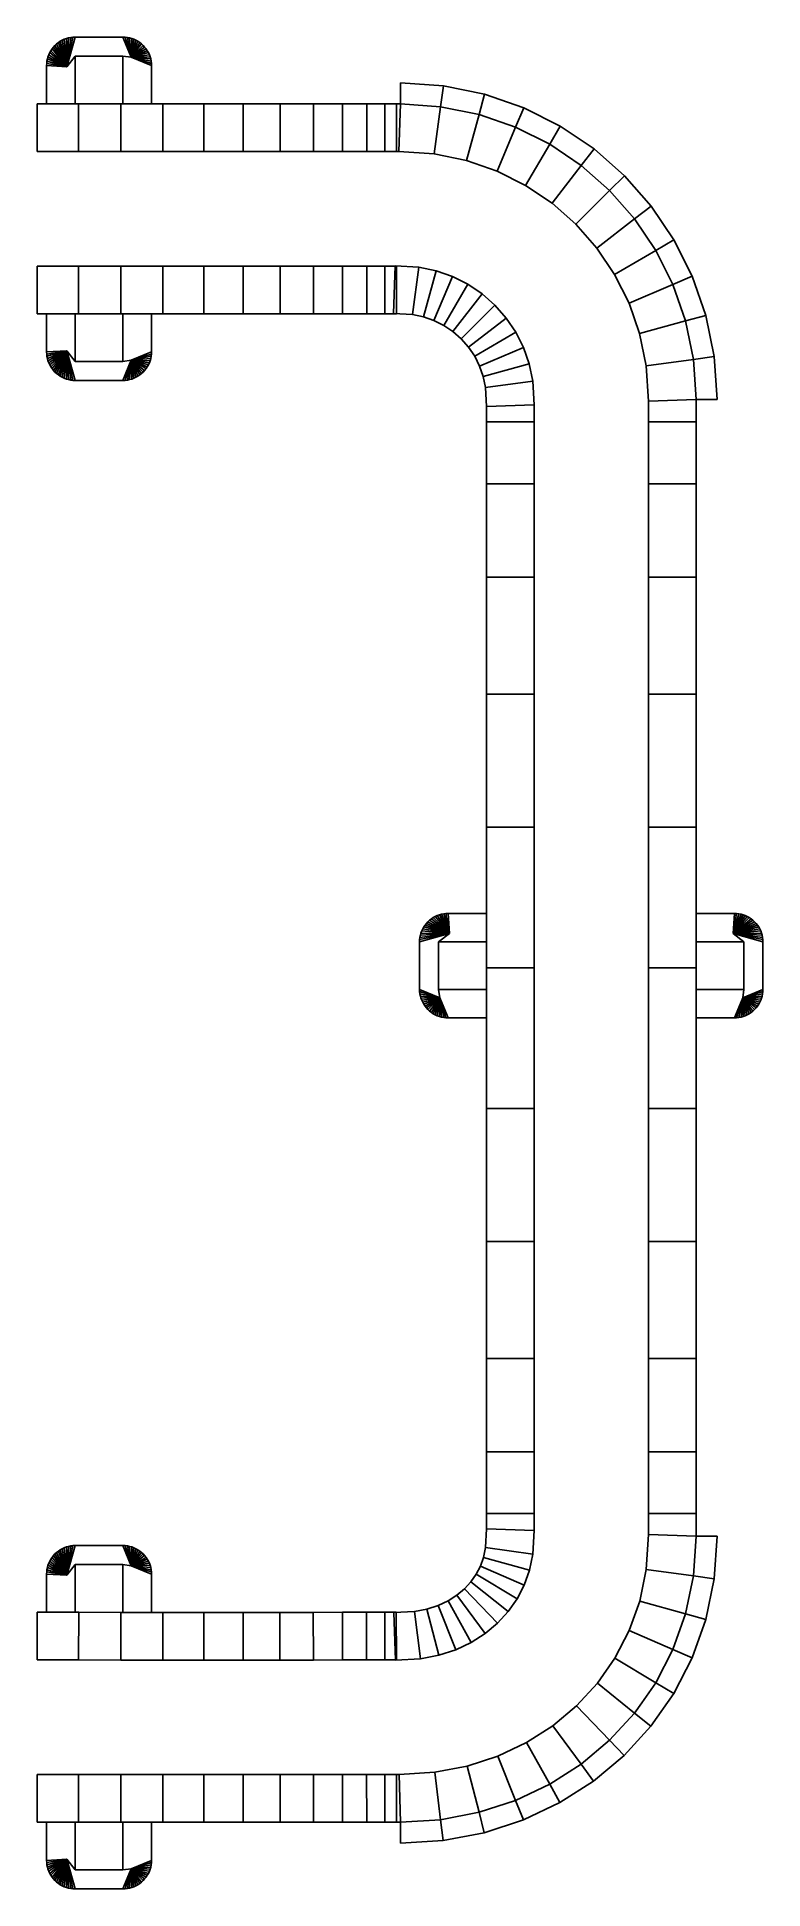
# Model space of a CAD drawing. Extents: x 315.97 to 319.77, y -19.88 to -10.16.
import ezdxf

# ---------------------------------------------------------------- set-up
doc = ezdxf.new("R2010")
doc.units = 0

msp = doc.modelspace()

# ---------------------------------------------------------------- linework, layer by layer
for p, q in [((316.0806, -10.1911, 11.7475), (316.0714, -10.1984, 11.7475)), ((316.0904, -10.1846, 11.7475), (316.0806, -10.1911, 11.7475)), ((316.1248, -10.3186, 11.7475), (316.0806, -10.1911, 11.7475)), ((316.1007, -10.1788, 11.7475), (316.0904, -10.1846, 11.7475)), ((316.1248, -10.3186, 11.7475), (316.0904, -10.1846, 11.7475)), ((316.1114, -10.1739, 11.7475), (316.1007, -10.1788, 11.7475)), ((316.1248, -10.3186, 11.7475), (316.1007, -10.1788, 11.7475)), ((316.1224, -10.1698, 11.7475), (316.1114, -10.1739, 11.7475)), ((316.1248, -10.3186, 11.7475), (316.1114, -10.1739, 11.7475)), ((316.1338, -10.1666, 11.7475), (316.1224, -10.1698, 11.7475)), ((316.1248, -10.3186, 11.7475), (316.1224, -10.1698, 11.7475)), ((316.1688, -10.1625, 11.7475), (316.1248, -10.3186, 11.7475)), ((316.1248, -10.3186, 11.7475), (316.157, -10.163, 11.7475)), ((316.1248, -10.3186, 11.7475), (316.1453, -10.1643, 11.7475)), ((316.1248, -10.3186, 11.7475), (316.1338, -10.1666, 11.7475)), ((316.1453, -10.1643, 11.7475), (316.1338, -10.1666, 11.7475)), ((316.157, -10.163, 11.7475), (316.1453, -10.1643, 11.7475)), ((316.1688, -10.1625, 11.7475), (316.157, -10.163, 11.7475)), ((316.4188, -10.1625, 11.7475), (316.1688, -10.1625, 11.7475)), ((316.4188, -10.1625, 11.7475), (316.4305, -10.163, 11.7475)), ((316.4188, -10.1625, 11.7475), (316.4627, -10.2686, 11.7475)), ((316.4422, -10.1643, 11.7475), (316.4305, -10.163, 11.7475)), ((316.4627, -10.2686, 11.7475), (316.4305, -10.163, 11.7475)), ((316.4538, -10.1666, 11.7475), (316.4422, -10.1643, 11.7475)), ((316.4627, -10.2686, 11.7475), (316.4422, -10.1643, 11.7475)), ((316.4651, -10.1698, 11.7475), (316.4538, -10.1666, 11.7475)), ((316.4627, -10.2686, 11.7475), (316.4538, -10.1666, 11.7475)), ((316.4627, -10.2686, 11.7475), (316.4651, -10.1698, 11.7475)), ((316.4627, -10.2686, 11.7475), (316.4762, -10.1739, 11.7475)), ((316.4627, -10.2686, 11.7475), (316.4869, -10.1788, 11.7475)), ((316.4627, -10.2686, 11.7475), (316.4972, -10.1846, 11.7475)), ((316.4627, -10.2686, 11.7475), (316.507, -10.1911, 11.7475)), ((316.4762, -10.1739, 11.7475), (316.4651, -10.1698, 11.7475)), ((316.4869, -10.1788, 11.7475), (316.4762, -10.1739, 11.7475)), ((316.4972, -10.1846, 11.7475), (316.4869, -10.1788, 11.7475)), ((316.507, -10.1911, 11.7475), (316.4972, -10.1846, 11.7475)), ((316.5162, -10.1984, 11.7475), (316.507, -10.1911, 11.7475)), ((316.0206, -10.289, 11.7475), (316.0193, -10.3007, 11.7475)), ((316.0229, -10.2775, 11.7475), (316.0206, -10.289, 11.7475)), ((316.1248, -10.3186, 11.7475), (316.0206, -10.289, 11.7475)), ((316.0261, -10.2661, 11.7475), (316.0229, -10.2775, 11.7475)), ((316.1248, -10.3186, 11.7475), (316.0229, -10.2775, 11.7475)), ((316.0302, -10.2551, 11.7475), (316.0261, -10.2661, 11.7475)), ((316.1248, -10.3186, 11.7475), (316.0261, -10.2661, 11.7475)), ((316.0351, -10.2444, 11.7475), (316.0302, -10.2551, 11.7475)), ((316.1248, -10.3186, 11.7475), (316.0302, -10.2551, 11.7475)), ((316.0409, -10.2341, 11.7475), (316.0351, -10.2444, 11.7475)), ((316.1248, -10.3186, 11.7475), (316.0351, -10.2444, 11.7475)), ((316.0474, -10.2243, 11.7475), (316.0409, -10.2341, 11.7475)), ((316.1248, -10.3186, 11.7475), (316.0409, -10.2341, 11.7475)), ((316.0547, -10.2151, 11.7475), (316.0474, -10.2243, 11.7475)), ((316.1248, -10.3186, 11.7475), (316.0474, -10.2243, 11.7475)), ((316.0627, -10.2064, 11.7475), (316.0547, -10.2151, 11.7475)), ((316.1248, -10.3186, 11.7475), (316.0547, -10.2151, 11.7475)), ((316.0714, -10.1984, 11.7475), (316.0627, -10.2064, 11.7475)), ((316.1248, -10.3186, 11.7475), (316.0627, -10.2064, 11.7475)), ((316.1248, -10.3186, 11.7475), (316.0714, -10.1984, 11.7475)), ((316.1688, -10.2625, 11.7475), (316.1248, -10.3186, 11.7475)), ((316.4188, -10.2625, 11.7475), (316.1688, -10.2625, 11.7475)), ((316.1688, -10.2625, 11.7475), (316.1688, -10.5135, 11.7475)), ((316.4188, -10.5135, 11.7475), (316.4188, -10.2625, 11.7475)), ((316.4188, -10.2625, 11.7475), (316.4627, -10.2686, 11.7475)), ((316.4627, -10.2686, 11.7475), (316.5162, -10.1984, 11.7475)), ((316.4627, -10.2686, 11.7475), (316.5248, -10.2064, 11.7475)), ((316.4627, -10.2686, 11.7475), (316.5328, -10.2151, 11.7475)), ((316.4627, -10.2686, 11.7475), (316.5401, -10.2243, 11.7475)), ((316.4627, -10.2686, 11.7475), (316.5467, -10.2341, 11.7475)), ((316.4627, -10.2686, 11.7475), (316.5524, -10.2444, 11.7475)), ((316.4627, -10.2686, 11.7475), (316.5574, -10.2551, 11.7475)), ((316.4627, -10.2686, 11.7475), (316.5614, -10.2661, 11.7475)), ((316.5688, -10.3125, 11.7475), (316.4627, -10.2686, 11.7475)), ((316.4627, -10.2686, 11.7475), (316.5683, -10.3007, 11.7475)), ((316.4627, -10.2686, 11.7475), (316.5669, -10.289, 11.7475)), ((316.4627, -10.2686, 11.7475), (316.5646, -10.2775, 11.7475)), ((316.5248, -10.2064, 11.7475), (316.5162, -10.1984, 11.7475)), ((316.5328, -10.2151, 11.7475), (316.5248, -10.2064, 11.7475)), ((316.5401, -10.2243, 11.7475), (316.5328, -10.2151, 11.7475)), ((316.5467, -10.2341, 11.7475), (316.5401, -10.2243, 11.7475)), ((316.5524, -10.2444, 11.7475), (316.5467, -10.2341, 11.7475)), ((316.5574, -10.2551, 11.7475), (316.5524, -10.2444, 11.7475)), ((316.5614, -10.2661, 11.7475), (316.5574, -10.2551, 11.7475)), ((316.5646, -10.2775, 11.7475), (316.5614, -10.2661, 11.7475)), ((316.5669, -10.289, 11.7475), (316.5646, -10.2775, 11.7475)), ((316.5683, -10.3007, 11.7475), (316.5669, -10.289, 11.7475)), ((316.0188, -10.3125, 11.7475), (316.0193, -10.3007, 11.7475)), ((316.0188, -10.3125, 11.7475), (316.1248, -10.3186, 11.7475)), ((316.0188, -10.5135, 11.7475), (316.0188, -10.3125, 11.7475)), ((316.1248, -10.3186, 11.7475), (316.0193, -10.3007, 11.7475)), ((316.5688, -10.3125, 11.7475), (316.5683, -10.3007, 11.7475)), ((316.5688, -10.5135, 11.7475), (316.5688, -10.3125, 11.7475)), ((318.0991, -10.4187, 11.7475), (317.874, -10.4035, 11.7475)), ((317.874, -10.5135, 11.7475), (317.874, -10.4035, 11.7475)), ((318.0844, -10.5277, 11.7475), (318.0991, -10.4187, 11.7475)), ((318.3152, -10.4628, 11.7475), (318.0991, -10.4187, 11.7475)), ((318.2861, -10.5689, 11.7475), (318.3152, -10.4628, 11.7475)), ((318.5202, -10.534, 11.7475), (318.3152, -10.4628, 11.7475)), ((315.9688, -10.5135, 11.7475), (315.9688, -10.7635, 11.7475)), ((315.9688, -10.5135, 11.7475), (316.0188, -10.5135, 11.7475)), ((316.1688, -10.5135, 11.7475), (316.0188, -10.5135, 11.7475)), ((316.1861, -10.5135, 11.7475), (316.1688, -10.5135, 11.7475)), ((316.4071, -10.5135, 11.7475), (316.1861, -10.5135, 11.7475)), ((316.1861, -10.5135, 11.7475), (316.1861, -10.7635, 11.7475)), ((316.4071, -10.5135, 11.7475), (316.4071, -10.7635, 11.7475)), ((316.4071, -10.5135, 11.7475), (316.4188, -10.5135, 11.7475)), ((316.4188, -10.5135, 11.7475), (316.5688, -10.5135, 11.7475)), ((316.6276, -10.5135, 11.7475), (316.5688, -10.5135, 11.7475)), ((316.8432, -10.5135, 11.7475), (316.6276, -10.5135, 11.7475)), ((316.6276, -10.5135, 11.7475), (316.6276, -10.7635, 11.7475)), ((317.0496, -10.5135, 11.7475), (316.8432, -10.5135, 11.7475)), ((316.8432, -10.5135, 11.7475), (316.8432, -10.7635, 11.7475)), ((317.2424, -10.5135, 11.7475), (317.0496, -10.5135, 11.7475)), ((317.0496, -10.5135, 11.7475), (317.0496, -10.7635, 11.7475)), ((317.4174, -10.5135, 11.7475), (317.2424, -10.5135, 11.7475)), ((317.2424, -10.5135, 11.7475), (317.2424, -10.7635, 11.7475)), ((317.5703, -10.5135, 11.7475), (317.4174, -10.5135, 11.7475)), ((317.4174, -10.5135, 11.7475), (317.4174, -10.7635, 11.7475)), ((317.6967, -10.5135, 11.7475), (317.5703, -10.5135, 11.7475)), ((317.5703, -10.5135, 11.7475), (317.5703, -10.7635, 11.7475)), ((317.7924, -10.5135, 11.7475), (317.6967, -10.5135, 11.7475)), ((317.6967, -10.5135, 11.7475), (317.6967, -10.7635, 11.7475)), ((317.8529, -10.5135, 11.7475), (317.7924, -10.5135, 11.7475)), ((317.7924, -10.5135, 11.7475), (317.7924, -10.7635, 11.7475)), ((317.8529, -10.5135, 11.7475), (317.8529, -10.7635, 11.7475)), ((317.8529, -10.5135, 11.7475), (317.874, -10.5135, 11.7475)), ((317.8656, -10.7634, 11.7475), (317.874, -10.5135, 11.7475)), ((318.0844, -10.5277, 11.7475), (317.874, -10.5135, 11.7475)), ((318.0509, -10.7754, 11.7475), (318.0844, -10.5277, 11.7475)), ((318.2861, -10.5689, 11.7475), (318.0844, -10.5277, 11.7475)), ((318.2199, -10.81, 11.7475), (318.2861, -10.5689, 11.7475)), ((318.4774, -10.6353, 11.7475), (318.2861, -10.5689, 11.7475)), ((318.4774, -10.6353, 11.7475), (318.5202, -10.534, 11.7475)), ((318.7119, -10.6302, 11.7475), (318.5202, -10.534, 11.7475)), ((318.3801, -10.8656, 11.7475), (318.4774, -10.6353, 11.7475)), ((318.6564, -10.7251, 11.7475), (318.4774, -10.6353, 11.7475)), ((318.6564, -10.7251, 11.7475), (318.7119, -10.6302, 11.7475)), ((318.8885, -10.7494, 11.7475), (318.7119, -10.6302, 11.7475)), ((316.1861, -10.7635, 11.7475), (315.9688, -10.7635, 11.7475)), ((316.4071, -10.7635, 11.7475), (316.1861, -10.7635, 11.7475)), ((316.6276, -10.7635, 11.7475), (316.4071, -10.7635, 11.7475)), ((316.8432, -10.7635, 11.7475), (316.6276, -10.7635, 11.7475)), ((317.0496, -10.7635, 11.7475), (316.8432, -10.7635, 11.7475)), ((317.2424, -10.7635, 11.7475), (317.0496, -10.7635, 11.7475)), ((317.4174, -10.7635, 11.7475), (317.2424, -10.7635, 11.7475)), ((317.5703, -10.7635, 11.7475), (317.4174, -10.7635, 11.7475)), ((317.6967, -10.7635, 11.7475), (317.5703, -10.7635, 11.7475)), ((317.7924, -10.7635, 11.7475), (317.6967, -10.7635, 11.7475)), ((317.8529, -10.7635, 11.7475), (317.7924, -10.7635, 11.7475)), ((317.8656, -10.7634, 11.7475), (317.8529, -10.7635, 11.7475)), ((318.0509, -10.7754, 11.7475), (317.8656, -10.7634, 11.7475)), ((318.2199, -10.81, 11.7475), (318.0509, -10.7754, 11.7475)), ((318.5301, -10.9409, 11.7475), (318.6564, -10.7251, 11.7475)), ((318.8212, -10.8365, 11.7475), (318.6564, -10.7251, 11.7475)), ((318.8212, -10.8365, 11.7475), (318.8885, -10.7494, 11.7475)), ((319.0479, -10.8897, 11.7475), (318.8885, -10.7494, 11.7475)), ((318.3801, -10.8656, 11.7475), (318.2199, -10.81, 11.7475)), ((318.5301, -10.9409, 11.7475), (318.3801, -10.8656, 11.7475)), ((318.6683, -11.0343, 11.7475), (318.8212, -10.8365, 11.7475)), ((318.9701, -10.9675, 11.7475), (318.8212, -10.8365, 11.7475)), ((318.6683, -11.0343, 11.7475), (318.5301, -10.9409, 11.7475)), ((318.7933, -11.1443, 11.7475), (318.9701, -10.9675, 11.7475)), ((318.9701, -10.9675, 11.7475), (319.0479, -10.8897, 11.7475)), ((319.1011, -11.1164, 11.7475), (318.9701, -10.9675, 11.7475)), ((319.1881, -11.0491, 11.7475), (319.0479, -10.8897, 11.7475)), ((318.7933, -11.1443, 11.7475), (318.6683, -11.0343, 11.7475)), ((319.1011, -11.1164, 11.7475), (319.1881, -11.0491, 11.7475)), ((319.3073, -11.2256, 11.7475), (319.1881, -11.0491, 11.7475)), ((318.9033, -11.2692, 11.7475), (318.7933, -11.1443, 11.7475)), ((318.9033, -11.2692, 11.7475), (319.1011, -11.1164, 11.7475)), ((319.2124, -11.2812, 11.7475), (319.1011, -11.1164, 11.7475)), ((319.2124, -11.2812, 11.7475), (319.3073, -11.2256, 11.7475)), ((319.4036, -11.4174, 11.7475), (319.3073, -11.2256, 11.7475)), ((316.1861, -11.3635, 11.7475), (315.9688, -11.3635, 11.7475)), ((315.9688, -11.3635, 11.7475), (315.9688, -11.6135, 11.7475)), ((316.4071, -11.3635, 11.7475), (316.1861, -11.3635, 11.7475)), ((316.1861, -11.3635, 11.7475), (316.1861, -11.6135, 11.7475)), ((316.6276, -11.3635, 11.7475), (316.4071, -11.3635, 11.7475)), ((316.4071, -11.3635, 11.7475), (316.4071, -11.6135, 11.7475)), ((316.8432, -11.3635, 11.7475), (316.6276, -11.3635, 11.7475)), ((316.6276, -11.3635, 11.7475), (316.6276, -11.6135, 11.7475)), ((317.0496, -11.3635, 11.7475), (316.8432, -11.3635, 11.7475)), ((316.8432, -11.3635, 11.7475), (316.8432, -11.6135, 11.7475)), ((317.2424, -11.3635, 11.7475), (317.0496, -11.3635, 11.7475)), ((317.0496, -11.3635, 11.7475), (317.0496, -11.6135, 11.7475)), ((317.4174, -11.3635, 11.7475), (317.2424, -11.3635, 11.7475)), ((317.2424, -11.3635, 11.7475), (317.2424, -11.6135, 11.7475)), ((317.5703, -11.3635, 11.7475), (317.4174, -11.3635, 11.7475)), ((317.4174, -11.3635, 11.7475), (317.4174, -11.6135, 11.7475)), ((317.6967, -11.3635, 11.7475), (317.5703, -11.3635, 11.7475)), ((317.5703, -11.3635, 11.7475), (317.5703, -11.6135, 11.7475)), ((317.7924, -11.3635, 11.7475), (317.6967, -11.3635, 11.7475)), ((317.6967, -11.3635, 11.7475), (317.6967, -11.6135, 11.7475)), ((317.8529, -11.3635, 11.7475), (317.7924, -11.3635, 11.7475)), ((317.7924, -11.3635, 11.7475), (317.7924, -11.6135, 11.7475)), ((317.8455, -11.363, 11.7475), (317.8371, -11.6129, 11.7475)), ((317.9705, -11.37, 11.7475), (317.8455, -11.363, 11.7475)), ((317.8455, -11.363, 11.7475), (317.8529, -11.3635, 11.7475)), ((317.8529, -11.3635, 11.7475), (317.8529, -11.6135, 11.7475)), ((318.9967, -11.4075, 11.7475), (318.9033, -11.2692, 11.7475)), ((318.9967, -11.4075, 11.7475), (319.2124, -11.2812, 11.7475)), ((319.3022, -11.4602, 11.7475), (319.2124, -11.2812, 11.7475)), ((317.9705, -11.37, 11.7475), (317.937, -11.6178, 11.7475)), ((318.0611, -11.3886, 11.7475), (317.9705, -11.37, 11.7475)), ((318.0611, -11.3886, 11.7475), (317.9949, -11.6296, 11.7475)), ((318.1466, -11.4183, 11.7475), (318.0493, -11.6486, 11.7475)), ((318.1466, -11.4183, 11.7475), (318.0611, -11.3886, 11.7475)), ((318.227, -11.4587, 11.7475), (318.1007, -11.6745, 11.7475)), ((318.227, -11.4587, 11.7475), (318.1466, -11.4183, 11.7475)), ((318.3015, -11.5091, 11.7475), (318.227, -11.4587, 11.7475)), ((319.0719, -11.5575, 11.7475), (318.9967, -11.4075, 11.7475)), ((319.0719, -11.5575, 11.7475), (319.3022, -11.4602, 11.7475)), ((319.3022, -11.4602, 11.7475), (319.4036, -11.4174, 11.7475)), ((319.3687, -11.6515, 11.7475), (319.3022, -11.4602, 11.7475)), ((319.4748, -11.6223, 11.7475), (319.4036, -11.4174, 11.7475)), ((318.3015, -11.5091, 11.7475), (318.1486, -11.7069, 11.7475)), ((318.369, -11.5685, 11.7475), (318.3015, -11.5091, 11.7475)), ((319.1276, -11.7176, 11.7475), (319.0719, -11.5575, 11.7475)), ((315.9688, -11.6135, 11.7475), (316.0188, -11.6135, 11.7475)), ((316.1688, -11.6135, 11.7475), (316.0188, -11.6135, 11.7475)), ((316.0188, -11.6135, 11.7475), (316.0188, -11.8135, 11.7475)), ((316.1688, -11.8635, 11.7475), (316.1688, -11.6135, 11.7475)), ((316.1861, -11.6135, 11.7475), (316.1688, -11.6135, 11.7475)), ((316.4071, -11.6135, 11.7475), (316.1861, -11.6135, 11.7475)), ((316.4071, -11.6135, 11.7475), (316.4188, -11.6135, 11.7475)), ((316.4188, -11.6135, 11.7475), (316.4188, -11.8635, 11.7475)), ((316.4188, -11.6135, 11.7475), (316.5688, -11.6135, 11.7475)), ((316.5688, -11.6135, 11.7475), (316.5688, -11.8135, 11.7475)), ((316.6276, -11.6135, 11.7475), (316.5688, -11.6135, 11.7475)), ((316.8432, -11.6135, 11.7475), (316.6276, -11.6135, 11.7475)), ((317.0496, -11.6135, 11.7475), (316.8432, -11.6135, 11.7475)), ((317.2424, -11.6135, 11.7475), (317.0496, -11.6135, 11.7475)), ((317.4174, -11.6135, 11.7475), (317.2424, -11.6135, 11.7475)), ((317.5703, -11.6135, 11.7475), (317.4174, -11.6135, 11.7475)), ((317.6967, -11.6135, 11.7475), (317.5703, -11.6135, 11.7475)), ((317.7924, -11.6135, 11.7475), (317.6967, -11.6135, 11.7475)), ((317.8529, -11.6135, 11.7475), (317.7924, -11.6135, 11.7475)), ((317.937, -11.6178, 11.7475), (317.8371, -11.6129, 11.7475)), ((317.8371, -11.6129, 11.7475), (317.8529, -11.6135, 11.7475)), ((317.9949, -11.6296, 11.7475), (317.937, -11.6178, 11.7475)), ((318.0493, -11.6486, 11.7475), (317.9949, -11.6296, 11.7475)), ((318.1007, -11.6745, 11.7475), (318.0493, -11.6486, 11.7475)), ((318.369, -11.5685, 11.7475), (318.1922, -11.7453, 11.7475)), ((318.4285, -11.6361, 11.7475), (318.2307, -11.789, 11.7475)), ((318.4285, -11.6361, 11.7475), (318.369, -11.5685, 11.7475)), ((318.4789, -11.7106, 11.7475), (318.4285, -11.6361, 11.7475)), ((319.1276, -11.7176, 11.7475), (319.3687, -11.6515, 11.7475)), ((319.3687, -11.6515, 11.7475), (319.4748, -11.6223, 11.7475)), ((319.4099, -11.8532, 11.7475), (319.3687, -11.6515, 11.7475)), ((319.5189, -11.8385, 11.7475), (319.4748, -11.6223, 11.7475)), ((318.1486, -11.7069, 11.7475), (318.1007, -11.6745, 11.7475)), ((318.1922, -11.7453, 11.7475), (318.1486, -11.7069, 11.7475)), ((318.2307, -11.789, 11.7475), (318.1922, -11.7453, 11.7475)), ((318.4789, -11.7106, 11.7475), (318.2631, -11.8369, 11.7475)), ((318.5192, -11.7909, 11.7475), (318.4789, -11.7106, 11.7475)), ((319.1621, -11.8867, 11.7475), (319.1276, -11.7176, 11.7475)), ((316.0188, -11.8135, 11.7475), (316.1248, -11.8075, 11.7475)), ((316.0188, -11.8135, 11.7475), (316.0193, -11.8253, 11.7475)), ((316.1248, -11.8075, 11.7475), (316.0193, -11.8253, 11.7475)), ((316.0206, -11.837, 11.7475), (316.0193, -11.8253, 11.7475)), ((316.1248, -11.8075, 11.7475), (316.0206, -11.837, 11.7475)), ((316.0229, -11.8485, 11.7475), (316.0206, -11.837, 11.7475)), ((316.1248, -11.8075, 11.7475), (316.0229, -11.8485, 11.7475)), ((316.0261, -11.8599, 11.7475), (316.0229, -11.8485, 11.7475)), ((316.1248, -11.8075, 11.7475), (316.0261, -11.8599, 11.7475)), ((316.1248, -11.8075, 11.7475), (316.0302, -11.8709, 11.7475)), ((316.1248, -11.8075, 11.7475), (316.0351, -11.8816, 11.7475)), ((316.1248, -11.8075, 11.7475), (316.0409, -11.8919, 11.7475)), ((316.1248, -11.8075, 11.7475), (316.0474, -11.9017, 11.7475)), ((316.1248, -11.8075, 11.7475), (316.0547, -11.9109, 11.7475)), ((316.1248, -11.8075, 11.7475), (316.0627, -11.9196, 11.7475)), ((316.1248, -11.8075, 11.7475), (316.0714, -11.9276, 11.7475)), ((316.1248, -11.8075, 11.7475), (316.0806, -11.9349, 11.7475)), ((316.1248, -11.8075, 11.7475), (316.0904, -11.9414, 11.7475)), ((316.1248, -11.8075, 11.7475), (316.1007, -11.9472, 11.7475)), ((316.1248, -11.8075, 11.7475), (316.1114, -11.9521, 11.7475)), ((316.1248, -11.8075, 11.7475), (316.1224, -11.9562, 11.7475)), ((316.1688, -11.9635, 11.7475), (316.1248, -11.8075, 11.7475)), ((316.1248, -11.8075, 11.7475), (316.157, -11.9631, 11.7475)), ((316.1248, -11.8075, 11.7475), (316.1453, -11.9617, 11.7475)), ((316.1248, -11.8075, 11.7475), (316.1338, -11.9594, 11.7475)), ((316.1688, -11.8635, 11.7475), (316.1248, -11.8075, 11.7475)), ((316.5688, -11.8135, 11.7475), (316.4627, -11.8574, 11.7475)), ((316.4627, -11.8574, 11.7475), (316.5683, -11.8253, 11.7475)), ((316.4627, -11.8574, 11.7475), (316.5669, -11.837, 11.7475)), ((316.4627, -11.8574, 11.7475), (316.5646, -11.8485, 11.7475)), ((316.5646, -11.8485, 11.7475), (316.5614, -11.8599, 11.7475)), ((316.5669, -11.837, 11.7475), (316.5646, -11.8485, 11.7475)), ((316.5683, -11.8253, 11.7475), (316.5669, -11.837, 11.7475)), ((316.5688, -11.8135, 11.7475), (316.5683, -11.8253, 11.7475)), ((318.2631, -11.8369, 11.7475), (318.2307, -11.789, 11.7475)), ((318.2889, -11.8882, 11.7475), (318.2631, -11.8369, 11.7475)), ((318.5192, -11.7909, 11.7475), (318.2889, -11.8882, 11.7475)), ((318.549, -11.8765, 11.7475), (318.5192, -11.7909, 11.7475)), ((319.4099, -11.8532, 11.7475), (319.5189, -11.8385, 11.7475)), ((319.534, -12.0635, 11.7475), (319.5189, -11.8385, 11.7475)), ((316.0302, -11.8709, 11.7475), (316.0261, -11.8599, 11.7475)), ((316.0351, -11.8816, 11.7475), (316.0302, -11.8709, 11.7475)), ((316.0409, -11.8919, 11.7475), (316.0351, -11.8816, 11.7475)), ((316.0474, -11.9017, 11.7475), (316.0409, -11.8919, 11.7475)), ((316.0547, -11.9109, 11.7475), (316.0474, -11.9017, 11.7475)), ((316.0627, -11.9196, 11.7475), (316.0547, -11.9109, 11.7475)), ((316.0714, -11.9276, 11.7475), (316.0627, -11.9196, 11.7475)), ((316.0806, -11.9349, 11.7475), (316.0714, -11.9276, 11.7475)), ((316.0904, -11.9414, 11.7475), (316.0806, -11.9349, 11.7475)), ((316.1007, -11.9472, 11.7475), (316.0904, -11.9414, 11.7475)), ((316.4188, -11.8635, 11.7475), (316.1688, -11.8635, 11.7475)), ((316.4188, -11.9635, 11.7475), (316.4627, -11.8574, 11.7475)), ((316.4188, -11.8635, 11.7475), (316.4627, -11.8574, 11.7475)), ((316.4627, -11.8574, 11.7475), (316.4305, -11.9631, 11.7475)), ((316.4627, -11.8574, 11.7475), (316.4422, -11.9617, 11.7475)), ((316.4627, -11.8574, 11.7475), (316.4538, -11.9594, 11.7475)), ((316.4627, -11.8574, 11.7475), (316.5614, -11.8599, 11.7475)), ((316.4627, -11.8574, 11.7475), (316.5574, -11.8709, 11.7475)), ((316.4627, -11.8574, 11.7475), (316.5524, -11.8816, 11.7475)), ((316.4627, -11.8574, 11.7475), (316.5467, -11.8919, 11.7475)), ((316.4627, -11.8574, 11.7475), (316.5401, -11.9017, 11.7475)), ((316.4627, -11.8574, 11.7475), (316.5328, -11.9109, 11.7475)), ((316.4627, -11.8574, 11.7475), (316.5248, -11.9196, 11.7475)), ((316.4627, -11.8574, 11.7475), (316.5162, -11.9276, 11.7475)), ((316.4627, -11.8574, 11.7475), (316.507, -11.9349, 11.7475)), ((316.4627, -11.8574, 11.7475), (316.4972, -11.9414, 11.7475)), ((316.4627, -11.8574, 11.7475), (316.4869, -11.9472, 11.7475)), ((316.4627, -11.8574, 11.7475), (316.4762, -11.9521, 11.7475)), ((316.4627, -11.8574, 11.7475), (316.4651, -11.9562, 11.7475)), ((316.4972, -11.9414, 11.7475), (316.4869, -11.9472, 11.7475)), ((316.507, -11.9349, 11.7475), (316.4972, -11.9414, 11.7475)), ((316.5162, -11.9276, 11.7475), (316.507, -11.9349, 11.7475)), ((316.5248, -11.9196, 11.7475), (316.5162, -11.9276, 11.7475)), ((316.5328, -11.9109, 11.7475), (316.5248, -11.9196, 11.7475)), ((316.5401, -11.9017, 11.7475), (316.5328, -11.9109, 11.7475)), ((316.5467, -11.8919, 11.7475), (316.5401, -11.9017, 11.7475)), ((316.5524, -11.8816, 11.7475), (316.5467, -11.8919, 11.7475)), ((316.5574, -11.8709, 11.7475), (316.5524, -11.8816, 11.7475)), ((316.5614, -11.8599, 11.7475), (316.5574, -11.8709, 11.7475)), ((318.3079, -11.9427, 11.7475), (318.2889, -11.8882, 11.7475)), ((318.549, -11.8765, 11.7475), (318.3079, -11.9427, 11.7475)), ((318.3198, -12.0005, 11.7475), (318.3079, -11.9427, 11.7475)), ((318.5676, -11.9671, 11.7475), (318.549, -11.8765, 11.7475)), ((319.1621, -11.8867, 11.7475), (319.4099, -11.8532, 11.7475)), ((319.1742, -12.0719, 11.7475), (319.1621, -11.8867, 11.7475)), ((319.424, -12.0635, 11.7475), (319.4099, -11.8532, 11.7475)), ((316.1114, -11.9521, 11.7475), (316.1007, -11.9472, 11.7475)), ((316.1224, -11.9562, 11.7475), (316.1114, -11.9521, 11.7475)), ((316.1338, -11.9594, 11.7475), (316.1224, -11.9562, 11.7475)), ((316.1453, -11.9617, 11.7475), (316.1338, -11.9594, 11.7475)), ((316.157, -11.9631, 11.7475), (316.1453, -11.9617, 11.7475)), ((316.1688, -11.9635, 11.7475), (316.157, -11.9631, 11.7475)), ((316.4188, -11.9635, 11.7475), (316.1688, -11.9635, 11.7475)), ((316.4188, -11.9635, 11.7475), (316.4305, -11.9631, 11.7475)), ((316.4422, -11.9617, 11.7475), (316.4305, -11.9631, 11.7475)), ((316.4538, -11.9594, 11.7475), (316.4422, -11.9617, 11.7475)), ((316.4651, -11.9562, 11.7475), (316.4538, -11.9594, 11.7475)), ((316.4762, -11.9521, 11.7475), (316.4651, -11.9562, 11.7475)), ((316.4869, -11.9472, 11.7475), (316.4762, -11.9521, 11.7475)), ((318.5676, -11.9671, 11.7475), (318.3198, -12.0005, 11.7475)), ((318.3247, -12.1005, 11.7475), (318.3198, -12.0005, 11.7475)), ((318.5745, -12.0921, 11.7475), (318.5676, -11.9671, 11.7475)), ((318.324, -12.1808, 11.7376), (318.3247, -12.1005, 11.7475)), ((318.5745, -12.0921, 11.7475), (318.3247, -12.1005, 11.7475)), ((318.574, -12.1808, 11.7376), (318.5745, -12.0921, 11.7475)), ((319.174, -12.1808, 11.7376), (319.1742, -12.0719, 11.7475)), ((319.1742, -12.0719, 11.7475), (319.424, -12.0635, 11.7475)), ((319.424, -12.0635, 11.7475), (319.534, -12.0635, 11.7475)), ((319.424, -12.1808, 11.7376), (319.424, -12.0635, 11.7475)), ((318.324, -12.505, 11.7104), (318.324, -12.1808, 11.7376)), ((318.574, -12.1808, 11.7376), (318.324, -12.1808, 11.7376)), ((318.574, -12.505, 11.7104), (318.574, -12.1808, 11.7376)), ((319.174, -12.505, 11.7104), (319.174, -12.1808, 11.7376)), ((319.424, -12.1808, 11.7376), (319.174, -12.1808, 11.7376)), ((319.424, -12.505, 11.7104), (319.424, -12.1808, 11.7376)), ((318.324, -12.9949, 11.6693), (318.324, -12.505, 11.7104)), ((318.574, -12.505, 11.7104), (318.324, -12.505, 11.7104)), ((318.574, -12.9949, 11.6693), (318.574, -12.505, 11.7104)), ((319.174, -12.9949, 11.6693), (319.174, -12.505, 11.7104)), ((319.424, -12.505, 11.7104), (319.174, -12.505, 11.7104)), ((319.424, -12.9949, 11.6693), (319.424, -12.505, 11.7104)), ((318.3241, -13.6089, 11.6178), (318.324, -12.9949, 11.6693)), ((318.574, -12.9949, 11.6693), (318.324, -12.9949, 11.6693)), ((318.5741, -13.6089, 11.6178), (318.574, -12.9949, 11.6693)), ((319.174, -13.6089, 11.6178), (319.174, -12.9949, 11.6693)), ((319.424, -12.9949, 11.6693), (319.174, -12.9949, 11.6693)), ((319.424, -13.6089, 11.6178), (319.424, -12.9949, 11.6693)), ((318.3241, -14.3056, 11.5594), (318.3241, -13.6089, 11.6178)), ((318.5741, -13.6089, 11.6178), (318.3241, -13.6089, 11.6178)), ((318.5741, -14.3056, 11.5594), (318.5741, -13.6089, 11.6178)), ((319.1741, -14.3056, 11.5594), (319.174, -13.6089, 11.6178)), ((319.424, -13.6089, 11.6178), (319.174, -13.6089, 11.6178)), ((319.4241, -14.3056, 11.5594), (319.424, -13.6089, 11.6178)), ((318.5741, -14.3056, 11.5594), (318.3241, -14.3056, 11.5594)), ((318.3241, -14.3056, 11.5594), (318.3241, -14.7585, 11.5214)), ((318.5741, -15.0438, 11.4975), (318.5741, -14.3056, 11.5594)), ((319.1741, -15.0438, 11.4975), (319.1741, -14.3056, 11.5594)), ((319.4241, -14.3056, 11.5594), (319.1741, -14.3056, 11.5594)), ((319.4241, -14.3056, 11.5594), (319.424, -14.7585, 11.5214)), ((318.0777, -14.7658, 11.5208), (318.089, -14.7626, 11.5211)), ((318.089, -14.7626, 11.5211), (318.1006, -14.7604, 11.5212)), ((318.1301, -14.8642, 11.5126), (318.089, -14.7626, 11.5211)), ((318.1006, -14.7604, 11.5212), (318.1122, -14.759, 11.5214)), ((318.1301, -14.8642, 11.5126), (318.1006, -14.7604, 11.5212)), ((318.124, -14.7585, 11.5214), (318.1122, -14.759, 11.5214)), ((318.1301, -14.8642, 11.5126), (318.1122, -14.759, 11.5214)), ((318.124, -14.7585, 11.5214), (318.1301, -14.8642, 11.5126)), ((318.3241, -14.7585, 11.5214), (318.124, -14.7585, 11.5214)), ((318.3241, -14.7585, 11.5214), (318.3241, -14.7601, 11.5213)), ((318.3241, -14.908, 11.5089), (318.3241, -14.7601, 11.5213)), ((319.424, -14.908, 11.5089), (319.424, -14.7585, 11.5214)), ((319.424, -14.7585, 11.5214), (319.6241, -14.7585, 11.5214)), ((319.6241, -14.7585, 11.5214), (319.618, -14.8642, 11.5126)), ((319.618, -14.8642, 11.5126), (319.6358, -14.759, 11.5214)), ((319.618, -14.8642, 11.5126), (319.6475, -14.7604, 11.5212)), ((319.618, -14.8642, 11.5126), (319.6591, -14.7626, 11.5211)), ((319.6241, -14.7585, 11.5214), (319.6358, -14.759, 11.5214)), ((319.6475, -14.7604, 11.5212), (319.6358, -14.759, 11.5214)), ((319.6591, -14.7626, 11.5211), (319.6475, -14.7604, 11.5212)), ((319.6704, -14.7658, 11.5208), (319.6591, -14.7626, 11.5211)), ((317.9814, -14.8618, 11.5128), (317.9854, -14.8508, 11.5137)), ((317.9854, -14.8508, 11.5137), (317.9904, -14.8401, 11.5146)), ((318.1301, -14.8642, 11.5126), (317.9854, -14.8508, 11.5137)), ((317.9904, -14.8401, 11.5146), (317.9961, -14.8299, 11.5155)), ((318.1301, -14.8642, 11.5126), (317.9904, -14.8401, 11.5146)), ((317.9961, -14.8299, 11.5155), (318.0027, -14.8201, 11.5163)), ((318.1301, -14.8642, 11.5126), (317.9961, -14.8299, 11.5155)), ((318.0027, -14.8201, 11.5163), (318.0099, -14.8109, 11.517)), ((318.1301, -14.8642, 11.5126), (318.0027, -14.8201, 11.5163)), ((318.0099, -14.8109, 11.517), (318.0179, -14.8023, 11.5178)), ((318.1301, -14.8642, 11.5126), (318.0099, -14.8109, 11.517)), ((318.0179, -14.8023, 11.5178), (318.0266, -14.7943, 11.5184)), ((318.1301, -14.8642, 11.5126), (318.0179, -14.8023, 11.5178)), ((318.0266, -14.7943, 11.5184), (318.0359, -14.7871, 11.519)), ((318.1301, -14.8642, 11.5126), (318.0266, -14.7943, 11.5184)), ((318.0359, -14.7871, 11.519), (318.0457, -14.7805, 11.5196)), ((318.1301, -14.8642, 11.5126), (318.0359, -14.7871, 11.519)), ((318.0457, -14.7805, 11.5196), (318.0559, -14.7748, 11.52)), ((318.1301, -14.8642, 11.5126), (318.0457, -14.7805, 11.5196)), ((318.0559, -14.7748, 11.52), (318.0666, -14.7699, 11.5205)), ((318.1301, -14.8642, 11.5126), (318.0559, -14.7748, 11.52)), ((318.0666, -14.7699, 11.5205), (318.0777, -14.7658, 11.5208)), ((318.1301, -14.8642, 11.5126), (318.0666, -14.7699, 11.5205)), ((318.1301, -14.8642, 11.5126), (318.0777, -14.7658, 11.5208)), ((319.618, -14.8642, 11.5126), (319.6704, -14.7658, 11.5208)), ((319.618, -14.8642, 11.5126), (319.6815, -14.7699, 11.5205)), ((319.618, -14.8642, 11.5126), (319.6922, -14.7748, 11.52)), ((319.618, -14.8642, 11.5126), (319.7025, -14.7805, 11.5196)), ((319.618, -14.8642, 11.5126), (319.7122, -14.7871, 11.519)), ((319.618, -14.8642, 11.5126), (319.7215, -14.7943, 11.5184)), ((319.618, -14.8642, 11.5126), (319.7301, -14.8023, 11.5178)), ((319.618, -14.8642, 11.5126), (319.7381, -14.8109, 11.517)), ((319.618, -14.8642, 11.5126), (319.7454, -14.8201, 11.5163)), ((319.618, -14.8642, 11.5126), (319.752, -14.8299, 11.5155)), ((319.618, -14.8642, 11.5126), (319.7577, -14.8401, 11.5146)), ((319.618, -14.8642, 11.5126), (319.7627, -14.8508, 11.5137)), ((319.6815, -14.7699, 11.5205), (319.6704, -14.7658, 11.5208)), ((319.6922, -14.7748, 11.52), (319.6815, -14.7699, 11.5205)), ((319.7025, -14.7805, 11.5196), (319.6922, -14.7748, 11.52)), ((319.7122, -14.7871, 11.519), (319.7025, -14.7805, 11.5196)), ((319.7215, -14.7943, 11.5184), (319.7122, -14.7871, 11.519)), ((319.7301, -14.8023, 11.5178), (319.7215, -14.7943, 11.5184)), ((319.7381, -14.8109, 11.517), (319.7301, -14.8023, 11.5178)), ((319.7454, -14.8201, 11.5163), (319.7381, -14.8109, 11.517)), ((319.752, -14.8299, 11.5155), (319.7454, -14.8201, 11.5163)), ((319.7577, -14.8401, 11.5146), (319.752, -14.8299, 11.5155)), ((319.7627, -14.8508, 11.5137), (319.7577, -14.8401, 11.5146)), ((319.7667, -14.8618, 11.5128), (319.7627, -14.8508, 11.5137)), ((317.974, -14.908, 11.5089), (318.1301, -14.8642, 11.5126)), ((317.974, -14.908, 11.5089), (317.9745, -14.8963, 11.5099)), ((317.974, -15.1571, 11.4882), (317.974, -14.908, 11.5089)), ((318.1301, -14.8642, 11.5126), (317.9745, -14.8963, 11.5099)), ((317.9745, -14.8963, 11.5099), (317.9759, -14.8846, 11.5109)), ((318.1301, -14.8642, 11.5126), (317.9759, -14.8846, 11.5109)), ((317.9759, -14.8846, 11.5109), (317.9782, -14.8731, 11.5119)), ((317.9782, -14.8731, 11.5119), (317.9814, -14.8618, 11.5128)), ((318.1301, -14.8642, 11.5126), (317.9782, -14.8731, 11.5119)), ((318.1301, -14.8642, 11.5126), (317.9814, -14.8618, 11.5128)), ((318.074, -14.908, 11.5089), (318.1301, -14.8642, 11.5126)), ((318.074, -15.1571, 11.4882), (318.074, -14.908, 11.5089)), ((318.074, -14.908, 11.5089), (318.3241, -14.908, 11.5089)), ((318.3241, -15.0438, 11.4975), (318.3241, -14.908, 11.5089)), ((319.4241, -15.0438, 11.4975), (319.424, -14.908, 11.5089)), ((319.6741, -14.908, 11.5089), (319.424, -14.908, 11.5089)), ((319.618, -14.8642, 11.5126), (319.7667, -14.8618, 11.5128)), ((319.7741, -14.908, 11.5089), (319.618, -14.8642, 11.5126)), ((319.618, -14.8642, 11.5126), (319.7736, -14.8963, 11.5099)), ((319.618, -14.8642, 11.5126), (319.7722, -14.8846, 11.5109)), ((319.618, -14.8642, 11.5126), (319.7699, -14.8731, 11.5119)), ((319.6741, -14.908, 11.5089), (319.618, -14.8642, 11.5126)), ((319.6741, -15.1571, 11.4882), (319.6741, -14.908, 11.5089)), ((319.7699, -14.8731, 11.5119), (319.7667, -14.8618, 11.5128)), ((319.7722, -14.8846, 11.5109), (319.7699, -14.8731, 11.5119)), ((319.7736, -14.8963, 11.5099), (319.7722, -14.8846, 11.5109)), ((319.7741, -14.908, 11.5089), (319.7736, -14.8963, 11.5099)), ((319.7741, -15.1571, 11.4882), (319.7741, -14.908, 11.5089)), ((318.5741, -15.0438, 11.4975), (318.3241, -15.0438, 11.4975)), ((318.3241, -15.0438, 11.4975), (318.3241, -15.1571, 11.4882)), ((318.5741, -15.782, 11.4356), (318.5741, -15.0438, 11.4975)), ((319.1741, -15.782, 11.4356), (319.1741, -15.0438, 11.4975)), ((319.4241, -15.0438, 11.4975), (319.1741, -15.0438, 11.4975)), ((319.4241, -15.0438, 11.4975), (319.424, -15.1571, 11.4882)), ((317.974, -15.1571, 11.4882), (317.9745, -15.1689, 11.4872)), ((317.974, -15.1571, 11.4882), (318.0801, -15.2009, 11.4845)), ((317.9759, -15.1805, 11.4862), (317.9745, -15.1689, 11.4872)), ((318.0801, -15.2009, 11.4845), (317.9745, -15.1689, 11.4872)), ((317.9782, -15.192, 11.4853), (317.9759, -15.1805, 11.4862)), ((318.0801, -15.2009, 11.4845), (317.9759, -15.1805, 11.4862)), ((317.9814, -15.2033, 11.4843), (317.9782, -15.192, 11.4853)), ((318.0801, -15.2009, 11.4845), (317.9782, -15.192, 11.4853)), ((318.0801, -15.2009, 11.4845), (317.9814, -15.2033, 11.4843)), ((317.9854, -15.2143, 11.4834), (317.9814, -15.2033, 11.4843)), ((318.0801, -15.2009, 11.4845), (317.9854, -15.2143, 11.4834)), ((317.9904, -15.225, 11.4825), (317.9854, -15.2143, 11.4834)), ((318.0801, -15.2009, 11.4845), (317.9904, -15.225, 11.4825)), ((317.9961, -15.2352, 11.4817), (317.9904, -15.225, 11.4825)), ((318.0801, -15.2009, 11.4845), (317.9961, -15.2352, 11.4817)), ((318.0027, -15.245, 11.4809), (317.9961, -15.2352, 11.4817)), ((318.0801, -15.2009, 11.4845), (318.0027, -15.245, 11.4809)), ((318.01, -15.2542, 11.4801), (318.0027, -15.245, 11.4809)), ((318.0801, -15.2009, 11.4845), (318.01, -15.2542, 11.4801)), ((318.0801, -15.2009, 11.4845), (318.0179, -15.2628, 11.4794)), ((318.0801, -15.2009, 11.4845), (318.0266, -15.2708, 11.4787)), ((318.0801, -15.2009, 11.4845), (318.0359, -15.2781, 11.4781)), ((318.0801, -15.2009, 11.4845), (318.0457, -15.2846, 11.4776)), ((318.0801, -15.2009, 11.4845), (318.0559, -15.2903, 11.4771)), ((318.0801, -15.2009, 11.4845), (318.0666, -15.2952, 11.4767)), ((318.3241, -15.1571, 11.4882), (318.074, -15.1571, 11.4882)), ((318.074, -15.1571, 11.4882), (318.0801, -15.2009, 11.4845)), ((318.0801, -15.2009, 11.4845), (318.0777, -15.2993, 11.4763)), ((318.124, -15.3066, 11.4757), (318.0801, -15.2009, 11.4845)), ((318.0801, -15.2009, 11.4845), (318.1122, -15.3062, 11.4758)), ((318.0801, -15.2009, 11.4845), (318.1006, -15.3048, 11.4759)), ((318.0801, -15.2009, 11.4845), (318.089, -15.3025, 11.4761)), ((318.3241, -15.1571, 11.4882), (318.3241, -15.3066, 11.4757)), ((319.424, -15.1571, 11.4882), (319.6741, -15.1571, 11.4882)), ((319.424, -15.1571, 11.4882), (319.424, -15.3066, 11.4757)), ((319.6241, -15.3066, 11.4757), (319.668, -15.2009, 11.4845)), ((319.668, -15.2009, 11.4845), (319.6358, -15.3062, 11.4758)), ((319.668, -15.2009, 11.4845), (319.6475, -15.3048, 11.4759)), ((319.668, -15.2009, 11.4845), (319.6591, -15.3025, 11.4761)), ((319.7741, -15.1571, 11.4882), (319.668, -15.2009, 11.4845)), ((319.6741, -15.1571, 11.4882), (319.668, -15.2009, 11.4845)), ((319.668, -15.2009, 11.4845), (319.7736, -15.1689, 11.4872)), ((319.668, -15.2009, 11.4845), (319.7722, -15.1805, 11.4862)), ((319.668, -15.2009, 11.4845), (319.7699, -15.192, 11.4853)), ((319.668, -15.2009, 11.4845), (319.6704, -15.2993, 11.4763)), ((319.668, -15.2009, 11.4845), (319.6815, -15.2952, 11.4767)), ((319.668, -15.2009, 11.4845), (319.6922, -15.2903, 11.4771)), ((319.668, -15.2009, 11.4845), (319.7025, -15.2846, 11.4776)), ((319.668, -15.2009, 11.4845), (319.7122, -15.2781, 11.4781)), ((319.668, -15.2009, 11.4845), (319.7215, -15.2708, 11.4787)), ((319.668, -15.2009, 11.4845), (319.7301, -15.2628, 11.4794)), ((319.668, -15.2009, 11.4845), (319.7381, -15.2542, 11.4801)), ((319.668, -15.2009, 11.4845), (319.7454, -15.245, 11.4809)), ((319.668, -15.2009, 11.4845), (319.752, -15.2352, 11.4817)), ((319.668, -15.2009, 11.4845), (319.7577, -15.225, 11.4825)), ((319.668, -15.2009, 11.4845), (319.7626, -15.2143, 11.4834)), ((319.668, -15.2009, 11.4845), (319.7667, -15.2033, 11.4843)), ((319.7381, -15.2542, 11.4801), (319.7454, -15.245, 11.4809)), ((319.7454, -15.245, 11.4809), (319.752, -15.2352, 11.4817)), ((319.752, -15.2352, 11.4817), (319.7577, -15.225, 11.4825)), ((319.7577, -15.225, 11.4825), (319.7626, -15.2143, 11.4834)), ((319.7626, -15.2143, 11.4834), (319.7667, -15.2033, 11.4843)), ((319.7667, -15.2033, 11.4843), (319.7699, -15.192, 11.4853)), ((319.7699, -15.192, 11.4853), (319.7722, -15.1805, 11.4862)), ((319.7722, -15.1805, 11.4862), (319.7736, -15.1689, 11.4872)), ((319.7741, -15.1571, 11.4882), (319.7736, -15.1689, 11.4872)), ((318.0179, -15.2628, 11.4794), (318.01, -15.2542, 11.4801)), ((318.0266, -15.2708, 11.4787), (318.0179, -15.2628, 11.4794)), ((318.0359, -15.2781, 11.4781), (318.0266, -15.2708, 11.4787)), ((318.0457, -15.2846, 11.4776), (318.0359, -15.2781, 11.4781)), ((318.0559, -15.2903, 11.4771), (318.0457, -15.2846, 11.4776)), ((318.0666, -15.2952, 11.4767), (318.0559, -15.2903, 11.4771)), ((318.0777, -15.2993, 11.4763), (318.0666, -15.2952, 11.4767)), ((318.089, -15.3025, 11.4761), (318.0777, -15.2993, 11.4763)), ((318.1006, -15.3048, 11.4759), (318.089, -15.3025, 11.4761)), ((318.1122, -15.3062, 11.4758), (318.1006, -15.3048, 11.4759)), ((318.124, -15.3066, 11.4757), (318.1122, -15.3062, 11.4758)), ((318.3241, -15.3066, 11.4757), (318.124, -15.3066, 11.4757)), ((318.3241, -15.782, 11.4356), (318.3241, -15.3066, 11.4757)), ((319.424, -15.3066, 11.4757), (319.6241, -15.3066, 11.4757)), ((319.4241, -15.782, 11.4356), (319.424, -15.3066, 11.4757)), ((319.6241, -15.3066, 11.4757), (319.6358, -15.3062, 11.4758)), ((319.6358, -15.3062, 11.4758), (319.6475, -15.3048, 11.4759)), ((319.6475, -15.3048, 11.4759), (319.6591, -15.3025, 11.4761)), ((319.6591, -15.3025, 11.4761), (319.6704, -15.2993, 11.4763)), ((319.6704, -15.2993, 11.4763), (319.6815, -15.2952, 11.4767)), ((319.6815, -15.2952, 11.4767), (319.6922, -15.2903, 11.4771)), ((319.6922, -15.2903, 11.4771), (319.7025, -15.2846, 11.4776)), ((319.7025, -15.2846, 11.4776), (319.7122, -15.2781, 11.4781)), ((319.7122, -15.2781, 11.4781), (319.7215, -15.2708, 11.4787)), ((319.7215, -15.2708, 11.4787), (319.7301, -15.2628, 11.4794)), ((319.7301, -15.2628, 11.4794), (319.7381, -15.2542, 11.4801)), ((318.3241, -16.4788, 11.3771), (318.3241, -15.782, 11.4356)), ((318.5741, -15.782, 11.4356), (318.3241, -15.782, 11.4356)), ((318.5741, -16.4788, 11.3771), (318.5741, -15.782, 11.4356)), ((319.1741, -16.4788, 11.3771), (319.1741, -15.782, 11.4356)), ((319.4241, -15.782, 11.4356), (319.1741, -15.782, 11.4356)), ((319.4241, -16.4788, 11.3771), (319.4241, -15.782, 11.4356)), ((318.3241, -17.0928, 11.3256), (318.3241, -16.4788, 11.3771)), ((318.5741, -16.4788, 11.3771), (318.3241, -16.4788, 11.3771)), ((318.5741, -17.0928, 11.3256), (318.5741, -16.4788, 11.3771)), ((319.1741, -17.0928, 11.3256), (319.1741, -16.4788, 11.3771)), ((319.4241, -16.4788, 11.3771), (319.1741, -16.4788, 11.3771)), ((319.4241, -17.0928, 11.3256), (319.4241, -16.4788, 11.3771)), ((318.3241, -17.5826, 11.2845), (318.3241, -17.0928, 11.3256)), ((318.5741, -17.0928, 11.3256), (318.3241, -17.0928, 11.3256)), ((318.5741, -17.5826, 11.2845), (318.5741, -17.0928, 11.3256)), ((319.1741, -17.5826, 11.2845), (319.1741, -17.0928, 11.3256)), ((319.4241, -17.0928, 11.3256), (319.1741, -17.0928, 11.3256)), ((319.4241, -17.5826, 11.2845), (319.4241, -17.0928, 11.3256)), ((318.3241, -17.9068, 11.2573), (318.3241, -17.5826, 11.2845)), ((318.5741, -17.5826, 11.2845), (318.3241, -17.5826, 11.2845)), ((318.5741, -17.9068, 11.2573), (318.5741, -17.5826, 11.2845)), ((319.1741, -17.9068, 11.2573), (319.1741, -17.5826, 11.2845)), ((319.4241, -17.5826, 11.2845), (319.1741, -17.5826, 11.2845)), ((319.4241, -17.9068, 11.2573), (319.4241, -17.5826, 11.2845)), ((318.3247, -17.9869, 11.2475), (318.3241, -17.9068, 11.2573)), ((318.5741, -17.9068, 11.2573), (318.3241, -17.9068, 11.2573)), ((318.5746, -17.9954, 11.2475), (318.5741, -17.9068, 11.2573)), ((319.1742, -18.0157, 11.2475), (319.1741, -17.9068, 11.2573)), ((319.4241, -17.9068, 11.2573), (319.1741, -17.9068, 11.2573)), ((319.4241, -18.0241, 11.2475), (319.4241, -17.9068, 11.2573)), ((318.3201, -18.0845, 11.2475), (318.3247, -17.9869, 11.2475)), ((318.5746, -17.9954, 11.2475), (318.3247, -17.9869, 11.2475)), ((318.5678, -18.1184, 11.2475), (318.5746, -17.9954, 11.2475)), ((319.1622, -18.1996, 11.2475), (319.1742, -18.0157, 11.2475)), ((319.4241, -18.0241, 11.2475), (319.1742, -18.0157, 11.2475)), ((319.4099, -18.2335, 11.2475), (319.4241, -18.0241, 11.2475)), ((319.5341, -18.0241, 11.2475), (319.4241, -18.0241, 11.2475)), ((319.5341, -18.0241, 11.2475), (319.5189, -18.2484, 11.2475)), ((316.0351, -18.156, 11.2475), (316.0302, -18.1667, 11.2475)), ((316.0409, -18.1457, 11.2475), (316.0351, -18.156, 11.2475)), ((316.1248, -18.2302, 11.2475), (316.0351, -18.156, 11.2475)), ((316.0474, -18.1359, 11.2475), (316.0409, -18.1457, 11.2475)), ((316.1248, -18.2302, 11.2475), (316.0409, -18.1457, 11.2475)), ((316.0547, -18.1267, 11.2475), (316.0474, -18.1359, 11.2475)), ((316.1248, -18.2302, 11.2475), (316.0474, -18.1359, 11.2475)), ((316.0627, -18.118, 11.2475), (316.0547, -18.1267, 11.2475)), ((316.1248, -18.2302, 11.2475), (316.0547, -18.1267, 11.2475)), ((316.0714, -18.11, 11.2475), (316.0627, -18.118, 11.2475)), ((316.1248, -18.2302, 11.2475), (316.0627, -18.118, 11.2475)), ((316.0806, -18.1028, 11.2475), (316.0714, -18.11, 11.2475)), ((316.1248, -18.2302, 11.2475), (316.0714, -18.11, 11.2475)), ((316.0904, -18.0962, 11.2475), (316.0806, -18.1028, 11.2475)), ((316.1248, -18.2302, 11.2475), (316.0806, -18.1028, 11.2475)), ((316.1007, -18.0905, 11.2475), (316.0904, -18.0962, 11.2475)), ((316.1248, -18.2302, 11.2475), (316.0904, -18.0962, 11.2475)), ((316.1114, -18.0855, 11.2475), (316.1007, -18.0905, 11.2475)), ((316.1248, -18.2302, 11.2475), (316.1007, -18.0905, 11.2475)), ((316.1224, -18.0815, 11.2475), (316.1114, -18.0855, 11.2475)), ((316.1248, -18.2302, 11.2475), (316.1114, -18.0855, 11.2475)), ((316.1338, -18.0783, 11.2475), (316.1224, -18.0815, 11.2475)), ((316.1248, -18.2302, 11.2475), (316.1224, -18.0815, 11.2475)), ((316.1688, -18.0741, 11.2475), (316.1248, -18.2302, 11.2475)), ((316.1248, -18.2302, 11.2475), (316.157, -18.0746, 11.2475)), ((316.1248, -18.2302, 11.2475), (316.1453, -18.076, 11.2475)), ((316.1248, -18.2302, 11.2475), (316.1338, -18.0783, 11.2475)), ((316.1453, -18.076, 11.2475), (316.1338, -18.0783, 11.2475)), ((316.157, -18.0746, 11.2475), (316.1453, -18.076, 11.2475)), ((316.1688, -18.0741, 11.2475), (316.157, -18.0746, 11.2475)), ((316.4188, -18.0741, 11.2475), (316.1688, -18.0741, 11.2475)), ((316.4188, -18.0741, 11.2475), (316.4305, -18.0746, 11.2475)), ((316.4188, -18.0741, 11.2475), (316.4627, -18.1802, 11.2475)), ((316.4422, -18.076, 11.2475), (316.4305, -18.0746, 11.2475)), ((316.4627, -18.1802, 11.2475), (316.4305, -18.0746, 11.2475)), ((316.4538, -18.0783, 11.2475), (316.4422, -18.076, 11.2475)), ((316.4627, -18.1802, 11.2475), (316.4422, -18.076, 11.2475)), ((316.4651, -18.0815, 11.2475), (316.4538, -18.0783, 11.2475)), ((316.4627, -18.1802, 11.2475), (316.4538, -18.0783, 11.2475)), ((316.4627, -18.1802, 11.2475), (316.4651, -18.0815, 11.2475)), ((316.4627, -18.1802, 11.2475), (316.4762, -18.0855, 11.2475)), ((316.4627, -18.1802, 11.2475), (316.4869, -18.0905, 11.2475)), ((316.4627, -18.1802, 11.2475), (316.4972, -18.0962, 11.2475)), ((316.4627, -18.1802, 11.2475), (316.507, -18.1028, 11.2475)), ((316.4627, -18.1802, 11.2475), (316.5162, -18.1101, 11.2475)), ((316.4627, -18.1802, 11.2475), (316.5248, -18.118, 11.2475)), ((316.4627, -18.1802, 11.2475), (316.5328, -18.1267, 11.2475)), ((316.4627, -18.1802, 11.2475), (316.5401, -18.1359, 11.2475)), ((316.4627, -18.1802, 11.2475), (316.5467, -18.1457, 11.2475)), ((316.4627, -18.1802, 11.2475), (316.5524, -18.156, 11.2475)), ((316.4762, -18.0855, 11.2475), (316.4651, -18.0815, 11.2475)), ((316.4869, -18.0905, 11.2475), (316.4762, -18.0855, 11.2475)), ((316.4972, -18.0962, 11.2475), (316.4869, -18.0905, 11.2475)), ((316.507, -18.1028, 11.2475), (316.4972, -18.0962, 11.2475)), ((316.5162, -18.1101, 11.2475), (316.507, -18.1028, 11.2475)), ((316.5248, -18.118, 11.2475), (316.5162, -18.1101, 11.2475)), ((316.5328, -18.1267, 11.2475), (316.5248, -18.118, 11.2475)), ((316.5401, -18.1359, 11.2475), (316.5328, -18.1267, 11.2475)), ((316.5467, -18.1457, 11.2475), (316.5401, -18.1359, 11.2475)), ((316.5524, -18.156, 11.2475), (316.5467, -18.1457, 11.2475)), ((316.5574, -18.1667, 11.2475), (316.5524, -18.156, 11.2475)), ((318.2929, -18.1825, 11.2475), (318.3093, -18.1364, 11.2475)), ((318.3093, -18.1364, 11.2475), (318.3201, -18.0845, 11.2475)), ((318.5501, -18.2037, 11.2475), (318.3093, -18.1364, 11.2475)), ((318.5678, -18.1184, 11.2475), (318.3201, -18.0845, 11.2475)), ((318.5501, -18.2037, 11.2475), (318.5678, -18.1184, 11.2475)), ((316.0188, -18.2241, 11.2475), (316.0193, -18.2123, 11.2475)), ((316.0188, -18.2241, 11.2475), (316.1248, -18.2302, 11.2475)), ((316.0188, -18.4243, 11.2475), (316.0188, -18.2241, 11.2475)), ((316.0206, -18.2006, 11.2475), (316.0193, -18.2123, 11.2475)), ((316.1248, -18.2302, 11.2475), (316.0193, -18.2123, 11.2475)), ((316.0229, -18.1891, 11.2475), (316.0206, -18.2006, 11.2475)), ((316.1248, -18.2302, 11.2475), (316.0206, -18.2006, 11.2475)), ((316.0261, -18.1778, 11.2475), (316.0229, -18.1891, 11.2475)), ((316.1248, -18.2302, 11.2475), (316.0229, -18.1891, 11.2475)), ((316.0302, -18.1667, 11.2475), (316.0261, -18.1778, 11.2475)), ((316.1248, -18.2302, 11.2475), (316.0261, -18.1778, 11.2475)), ((316.1248, -18.2302, 11.2475), (316.0302, -18.1667, 11.2475)), ((316.1688, -18.1741, 11.2475), (316.1248, -18.2302, 11.2475)), ((316.4188, -18.1741, 11.2475), (316.1688, -18.1741, 11.2475)), ((316.1688, -18.1741, 11.2475), (316.1688, -18.4243, 11.2475)), ((316.4188, -18.4245, 11.2475), (316.4188, -18.1741, 11.2475)), ((316.4188, -18.1741, 11.2475), (316.4627, -18.1802, 11.2475)), ((316.4627, -18.1802, 11.2475), (316.5574, -18.1667, 11.2475)), ((316.4627, -18.1802, 11.2475), (316.5614, -18.1778, 11.2475)), ((316.5688, -18.2241, 11.2475), (316.4627, -18.1802, 11.2475)), ((316.4627, -18.1802, 11.2475), (316.5683, -18.2123, 11.2475)), ((316.4627, -18.1802, 11.2475), (316.5669, -18.2006, 11.2475)), ((316.4627, -18.1802, 11.2475), (316.5646, -18.1891, 11.2475)), ((316.5614, -18.1778, 11.2475), (316.5574, -18.1667, 11.2475)), ((316.5646, -18.1891, 11.2475), (316.5614, -18.1778, 11.2475)), ((316.5669, -18.2006, 11.2475), (316.5646, -18.1891, 11.2475)), ((316.5683, -18.2123, 11.2475), (316.5669, -18.2006, 11.2475)), ((316.5688, -18.2241, 11.2475), (316.5683, -18.2123, 11.2475)), ((316.5688, -18.4245, 11.2475), (316.5688, -18.2241, 11.2475)), ((318.2435, -18.264, 11.2475), (318.2711, -18.2247, 11.2475)), ((318.2711, -18.2247, 11.2475), (318.2929, -18.1825, 11.2475)), ((318.485, -18.354, 11.2475), (318.2711, -18.2247, 11.2475)), ((318.5223, -18.2819, 11.2475), (318.2929, -18.1825, 11.2475)), ((318.5223, -18.2819, 11.2475), (318.5501, -18.2037, 11.2475)), ((319.128, -18.3652, 11.2475), (319.1622, -18.1996, 11.2475)), ((319.4099, -18.2335, 11.2475), (319.1622, -18.1996, 11.2475)), ((319.3687, -18.4325, 11.2475), (319.4099, -18.2335, 11.2475)), ((319.5189, -18.2484, 11.2475), (319.4099, -18.2335, 11.2475)), ((319.5189, -18.2484, 11.2475), (319.4746, -18.4621, 11.2475)), ((318.1237, -18.3635, 11.2475), (318.1699, -18.334, 11.2475)), ((318.1699, -18.334, 11.2475), (318.2098, -18.3005, 11.2475)), ((318.3179, -18.5354, 11.2475), (318.1699, -18.334, 11.2475)), ((318.2098, -18.3005, 11.2475), (318.2435, -18.264, 11.2475)), ((318.3826, -18.4812, 11.2475), (318.2098, -18.3005, 11.2475)), ((318.4384, -18.4205, 11.2475), (318.2435, -18.264, 11.2475)), ((318.4384, -18.4205, 11.2475), (318.485, -18.354, 11.2475)), ((318.485, -18.354, 11.2475), (318.5223, -18.2819, 11.2475)), ((315.9698, -18.6741, 11.2474), (315.9701, -18.4241, 11.2474)), ((315.9701, -18.4241, 11.2474), (316.0188, -18.4243, 11.2475)), ((316.1688, -18.4243, 11.2475), (316.0188, -18.4243, 11.2475)), ((316.187, -18.4243, 11.2474), (316.1688, -18.4243, 11.2475)), ((316.1868, -18.6743, 11.2474), (316.187, -18.4243, 11.2474)), ((316.187, -18.4243, 11.2474), (316.4077, -18.4245, 11.2474)), ((316.4076, -18.6745, 11.2474), (316.4077, -18.4245, 11.2474)), ((316.4077, -18.4245, 11.2474), (316.4188, -18.4245, 11.2475)), ((316.4251, -18.4245, 11.2475), (316.4188, -18.4245, 11.2475)), ((316.4251, -18.4245, 11.2475), (316.5688, -18.4245, 11.2475)), ((316.6279, -18.4245, 11.2474), (316.5688, -18.4245, 11.2475)), ((316.6278, -18.6745, 11.2474), (316.6279, -18.4245, 11.2474)), ((316.6279, -18.4245, 11.2474), (316.8432, -18.4246, 11.2474)), ((316.8432, -18.4246, 11.2474), (317.0494, -18.4245, 11.2474)), ((316.8432, -18.6746, 11.2474), (316.8432, -18.4246, 11.2474)), ((317.0494, -18.6745, 11.2474), (317.0494, -18.4245, 11.2474)), ((317.0494, -18.4245, 11.2474), (317.2421, -18.4245, 11.2474)), ((317.2421, -18.4245, 11.2474), (317.4169, -18.4244, 11.2474)), ((317.2422, -18.6745, 11.2474), (317.2421, -18.4245, 11.2474)), ((317.4169, -18.4244, 11.2474), (317.5697, -18.4243, 11.2475)), ((317.4171, -18.6744, 11.2474), (317.4169, -18.4244, 11.2474)), ((317.5697, -18.4243, 11.2475), (317.696, -18.4242, 11.2475)), ((317.5698, -18.6743, 11.2475), (317.5697, -18.4243, 11.2475)), ((317.6962, -18.6742, 11.2475), (317.696, -18.4242, 11.2475)), ((317.696, -18.4242, 11.2475), (317.7915, -18.4242, 11.2475)), ((317.7915, -18.4242, 11.2475), (317.852, -18.4241, 11.2475)), ((317.7917, -18.6742, 11.2475), (317.7915, -18.4242, 11.2475)), ((317.8398, -18.4246, 11.2475), (317.9476, -18.4197, 11.2475)), ((317.8476, -18.6745, 11.2475), (317.8398, -18.4246, 11.2475)), ((317.8522, -18.6741, 11.2475), (317.852, -18.4241, 11.2475)), ((317.9476, -18.4197, 11.2475), (318.0126, -18.4073, 11.2475)), ((317.9787, -18.6678, 11.2475), (317.9476, -18.4197, 11.2475)), ((318.0126, -18.4073, 11.2475), (318.0713, -18.3883, 11.2475)), ((318.0748, -18.6495, 11.2475), (318.0126, -18.4073, 11.2475)), ((318.0713, -18.3883, 11.2475), (318.1237, -18.3635, 11.2475)), ((318.1636, -18.6206, 11.2475), (318.0713, -18.3883, 11.2475)), ((318.2448, -18.5822, 11.2475), (318.1237, -18.3635, 11.2475)), ((318.3826, -18.4812, 11.2475), (318.4384, -18.4205, 11.2475)), ((319.0729, -18.5204, 11.2475), (319.128, -18.3652, 11.2475)), ((319.3687, -18.4325, 11.2475), (319.128, -18.3652, 11.2475)), ((319.3023, -18.6198, 11.2475), (319.3687, -18.4325, 11.2475)), ((319.4746, -18.4621, 11.2475), (319.3687, -18.4325, 11.2475)), ((318.2448, -18.5822, 11.2475), (318.3179, -18.5354, 11.2475)), ((318.3179, -18.5354, 11.2475), (318.3826, -18.4812, 11.2475)), ((318.9985, -18.6644, 11.2475), (319.0729, -18.5204, 11.2475)), ((319.3023, -18.6198, 11.2475), (319.0729, -18.5204, 11.2475)), ((319.4746, -18.4621, 11.2475), (319.4032, -18.6635, 11.2475)), ((318.0748, -18.6495, 11.2475), (318.1636, -18.6206, 11.2475)), ((318.1636, -18.6206, 11.2475), (318.2448, -18.5822, 11.2475)), ((319.2125, -18.7937, 11.2475), (319.3023, -18.6198, 11.2475)), ((319.4032, -18.6635, 11.2475), (319.3023, -18.6198, 11.2475)), ((315.9698, -18.6741, 11.2474), (316.1868, -18.6743, 11.2474)), ((316.1868, -18.6743, 11.2474), (316.4076, -18.6745, 11.2474)), ((316.4076, -18.6745, 11.2474), (316.6278, -18.6745, 11.2474)), ((316.6278, -18.6745, 11.2474), (316.8432, -18.6746, 11.2474)), ((316.8432, -18.6746, 11.2474), (317.0494, -18.6745, 11.2474)), ((317.0494, -18.6745, 11.2474), (317.2422, -18.6745, 11.2474)), ((317.2422, -18.6745, 11.2474), (317.4171, -18.6744, 11.2474)), ((317.4171, -18.6744, 11.2474), (317.5698, -18.6743, 11.2475)), ((317.5698, -18.6743, 11.2475), (317.6962, -18.6742, 11.2475)), ((317.6962, -18.6742, 11.2475), (317.7917, -18.6742, 11.2475)), ((317.7917, -18.6742, 11.2475), (317.8522, -18.6741, 11.2475)), ((317.8476, -18.6745, 11.2475), (317.9787, -18.6678, 11.2475)), ((317.9787, -18.6678, 11.2475), (318.0748, -18.6495, 11.2475)), ((318.9062, -18.7962, 11.2475), (318.9985, -18.6644, 11.2475)), ((319.2125, -18.7937, 11.2475), (318.9985, -18.6644, 11.2475)), ((319.4032, -18.6635, 11.2475), (319.3066, -18.8506, 11.2475)), ((318.7973, -18.9148, 11.2475), (318.9062, -18.7962, 11.2475)), ((319.1011, -18.9528, 11.2475), (318.9062, -18.7962, 11.2475)), ((319.2125, -18.7937, 11.2475), (319.1392, -18.8983, 11.2475)), ((319.3066, -18.8506, 11.2475), (319.2125, -18.7937, 11.2475)), ((318.6732, -19.0189, 11.2475), (318.7973, -18.9148, 11.2475)), ((318.9701, -19.0955, 11.2475), (318.7973, -18.9148, 11.2475)), ((319.1011, -18.9528, 11.2475), (319.1392, -18.8983, 11.2475)), ((319.3066, -18.8506, 11.2475), (319.1869, -19.0217, 11.2475)), ((318.5353, -19.1072, 11.2475), (318.6732, -19.0189, 11.2475)), ((318.8213, -19.2204, 11.2475), (318.6732, -19.0189, 11.2475)), ((318.9701, -19.0955, 11.2475), (319.1011, -18.9528, 11.2475)), ((319.1869, -19.0217, 11.2475), (319.0461, -19.1751, 11.2475)), ((319.1869, -19.0217, 11.2475), (319.1011, -18.9528, 11.2475)), ((318.3851, -19.1782, 11.2475), (318.5353, -19.1072, 11.2475)), ((318.6564, -19.3259, 11.2475), (318.5353, -19.1072, 11.2475)), ((318.8213, -19.2204, 11.2475), (318.9701, -19.0955, 11.2475)), ((319.0461, -19.1751, 11.2475), (318.9701, -19.0955, 11.2475)), ((318.0533, -19.2631, 11.2475), (318.224, -19.2306, 11.2475)), ((318.224, -19.2306, 11.2475), (318.3851, -19.1782, 11.2475)), ((318.2861, -19.4728, 11.2475), (318.224, -19.2306, 11.2475)), ((318.4774, -19.4105, 11.2475), (318.3851, -19.1782, 11.2475)), ((318.6564, -19.3259, 11.2475), (318.8213, -19.2204, 11.2475)), ((318.8864, -19.3092, 11.2475), (318.8213, -19.2204, 11.2475)), ((319.0461, -19.1751, 11.2475), (318.8864, -19.3092, 11.2475)), ((315.9688, -19.5241, 11.2474), (315.9691, -19.2741, 11.2474)), ((315.9691, -19.2741, 11.2474), (316.1863, -19.2743, 11.2474)), ((316.1861, -19.5243, 11.2474), (316.1863, -19.2743, 11.2474)), ((316.1863, -19.2743, 11.2474), (316.4073, -19.2745, 11.2474)), ((316.4072, -19.5245, 11.2474), (316.4073, -19.2745, 11.2474)), ((316.4073, -19.2745, 11.2474), (316.6277, -19.2745, 11.2474)), ((316.6276, -19.5245, 11.2474), (316.6277, -19.2745, 11.2474)), ((316.6277, -19.2745, 11.2474), (316.8432, -19.2746, 11.2474)), ((316.8432, -19.2746, 11.2474), (317.0496, -19.2745, 11.2474)), ((316.8432, -19.5246, 11.2474), (316.8432, -19.2746, 11.2474)), ((317.0496, -19.5245, 11.2474), (317.0496, -19.2745, 11.2474)), ((317.0496, -19.2745, 11.2474), (317.2424, -19.2745, 11.2474)), ((317.2424, -19.2745, 11.2474), (317.4174, -19.2744, 11.2474)), ((317.2425, -19.5245, 11.2474), (317.2424, -19.2745, 11.2474)), ((317.4174, -19.2744, 11.2474), (317.5702, -19.2743, 11.2475)), ((317.4175, -19.5244, 11.2474), (317.4174, -19.2744, 11.2474)), ((317.5703, -19.5243, 11.2475), (317.5702, -19.2743, 11.2475)), ((317.5702, -19.2743, 11.2475), (317.6966, -19.2743, 11.2475)), ((317.6966, -19.2743, 11.2475), (317.7922, -19.2742, 11.2475)), ((317.6968, -19.5243, 11.2475), (317.6966, -19.2743, 11.2475)), ((317.7922, -19.2742, 11.2475), (317.8527, -19.2741, 11.2475)), ((317.7924, -19.5242, 11.2475), (317.7922, -19.2742, 11.2475)), ((317.8529, -19.5241, 11.2475), (317.8527, -19.2741, 11.2475)), ((317.8527, -19.2741, 11.2475), (317.8663, -19.2742, 11.2475)), ((317.8663, -19.2742, 11.2475), (318.0533, -19.2631, 11.2475)), ((317.8741, -19.5241, 11.2475), (317.8663, -19.2742, 11.2475)), ((318.0844, -19.5119, 11.2475), (318.0533, -19.2631, 11.2475)), ((318.4774, -19.4105, 11.2475), (318.6564, -19.3259, 11.2475)), ((318.7097, -19.4224, 11.2475), (318.6564, -19.3259, 11.2475)), ((318.8864, -19.3092, 11.2475), (318.7097, -19.4224, 11.2475)), ((318.2861, -19.4728, 11.2475), (318.4774, -19.4105, 11.2475)), ((318.5181, -19.5132, 11.2475), (318.4774, -19.4105, 11.2475)), ((318.7097, -19.4224, 11.2475), (318.5181, -19.5132, 11.2475)), ((318.0844, -19.5119, 11.2475), (317.8741, -19.5251, 11.2475)), ((318.0844, -19.5119, 11.2475), (317.8741, -19.5241, 11.2475)), ((318.0844, -19.5119, 11.2475), (318.2861, -19.4728, 11.2475)), ((318.0844, -19.5119, 11.2475), (318.0982, -19.6211, 11.2475)), ((318.3135, -19.5799, 11.2475), (318.2861, -19.4728, 11.2475)), ((318.5181, -19.5132, 11.2475), (318.3135, -19.5799, 11.2475)), ((315.9688, -19.5241, 11.2474), (316.0188, -19.5243, 11.2475)), ((316.1688, -19.5243, 11.2475), (316.0188, -19.5243, 11.2475)), ((316.0188, -19.5243, 11.2475), (316.0188, -19.7251, 11.2475)), ((316.1861, -19.5243, 11.2474), (316.1688, -19.5243, 11.2475)), ((316.1688, -19.7751, 11.2475), (316.1688, -19.5243, 11.2475)), ((316.1861, -19.5243, 11.2474), (316.4072, -19.5245, 11.2474)), ((316.4072, -19.5245, 11.2474), (316.4188, -19.5245, 11.2475)), ((316.4188, -19.5245, 11.2475), (316.4188, -19.7751, 11.2475)), ((316.4188, -19.5245, 11.2475), (316.5688, -19.5245, 11.2475)), ((316.6276, -19.5245, 11.2474), (316.5688, -19.5245, 11.2475)), ((316.5688, -19.5245, 11.2475), (316.5688, -19.7251, 11.2475)), ((316.6276, -19.5245, 11.2474), (316.8432, -19.5246, 11.2474)), ((316.8432, -19.5246, 11.2474), (317.0496, -19.5245, 11.2474)), ((317.0496, -19.5245, 11.2474), (317.2425, -19.5245, 11.2474)), ((317.2425, -19.5245, 11.2474), (317.4175, -19.5244, 11.2474)), ((317.4175, -19.5244, 11.2474), (317.5703, -19.5243, 11.2475)), ((317.5703, -19.5243, 11.2475), (317.6968, -19.5243, 11.2475)), ((317.6968, -19.5243, 11.2475), (317.7924, -19.5242, 11.2475)), ((317.7924, -19.5242, 11.2475), (317.8529, -19.5241, 11.2475)), ((317.8529, -19.5241, 11.2475), (317.8741, -19.5241, 11.2475)), ((317.8741, -19.5251, 11.2475), (317.8741, -19.6351, 11.2475)), ((318.3135, -19.5799, 11.2475), (318.0982, -19.6211, 11.2475)), ((318.0982, -19.6211, 11.2475), (317.8741, -19.6351, 11.2475)), ((316.0188, -19.7251, 11.2475), (316.1248, -19.7191, 11.2475)), ((316.0188, -19.7251, 11.2475), (316.0193, -19.7369, 11.2475)), ((316.1248, -19.7191, 11.2475), (316.0193, -19.7369, 11.2475)), ((316.0206, -19.7486, 11.2475), (316.0193, -19.7369, 11.2475)), ((316.1248, -19.7191, 11.2475), (316.0206, -19.7486, 11.2475)), ((316.0229, -19.7601, 11.2475), (316.0206, -19.7486, 11.2475)), ((316.1248, -19.7191, 11.2475), (316.0229, -19.7601, 11.2475)), ((316.0261, -19.7715, 11.2475), (316.0229, -19.7601, 11.2475)), ((316.1248, -19.7191, 11.2475), (316.0261, -19.7715, 11.2475)), ((316.0302, -19.7825, 11.2475), (316.0261, -19.7715, 11.2475)), ((316.1248, -19.7191, 11.2475), (316.0302, -19.7825, 11.2475)), ((316.0351, -19.7932, 11.2475), (316.0302, -19.7825, 11.2475)), ((316.1248, -19.7191, 11.2475), (316.0351, -19.7932, 11.2475)), ((316.0409, -19.8035, 11.2475), (316.0351, -19.7932, 11.2475)), ((316.1248, -19.7191, 11.2475), (316.0409, -19.8035, 11.2475)), ((316.0474, -19.8133, 11.2475), (316.0409, -19.8035, 11.2475)), ((316.1248, -19.7191, 11.2475), (316.0474, -19.8133, 11.2475)), ((316.0547, -19.8225, 11.2475), (316.0474, -19.8133, 11.2475)), ((316.1248, -19.7191, 11.2475), (316.0547, -19.8225, 11.2475)), ((316.1248, -19.7191, 11.2475), (316.0627, -19.8312, 11.2475)), ((316.1248, -19.7191, 11.2475), (316.0714, -19.8392, 11.2475)), ((316.1248, -19.7191, 11.2475), (316.0806, -19.8465, 11.2475)), ((316.1248, -19.7191, 11.2475), (316.0904, -19.853, 11.2475)), ((316.1248, -19.7191, 11.2475), (316.1007, -19.8588, 11.2475)), ((316.1248, -19.7191, 11.2475), (316.1114, -19.8637, 11.2475)), ((316.1248, -19.7191, 11.2475), (316.1224, -19.8678, 11.2475)), ((316.1688, -19.8751, 11.2475), (316.1248, -19.7191, 11.2475)), ((316.1248, -19.7191, 11.2475), (316.157, -19.8747, 11.2475)), ((316.1248, -19.7191, 11.2475), (316.1453, -19.8733, 11.2475)), ((316.1248, -19.7191, 11.2475), (316.1338, -19.871, 11.2475)), ((316.1688, -19.7751, 11.2475), (316.1248, -19.7191, 11.2475)), ((316.4188, -19.7751, 11.2475), (316.1688, -19.7751, 11.2475)), ((316.4188, -19.8751, 11.2475), (316.4627, -19.7691, 11.2475)), ((316.4188, -19.7751, 11.2475), (316.4627, -19.7691, 11.2475)), ((316.4627, -19.7691, 11.2475), (316.4305, -19.8747, 11.2475)), ((316.4627, -19.7691, 11.2475), (316.4422, -19.8733, 11.2475)), ((316.4627, -19.7691, 11.2475), (316.4538, -19.871, 11.2475)), ((316.5688, -19.7251, 11.2475), (316.4627, -19.7691, 11.2475)), ((316.4627, -19.7691, 11.2475), (316.5683, -19.7369, 11.2475)), ((316.4627, -19.7691, 11.2475), (316.5669, -19.7486, 11.2475)), ((316.4627, -19.7691, 11.2475), (316.5646, -19.7601, 11.2475)), ((316.4627, -19.7691, 11.2475), (316.5614, -19.7715, 11.2475)), ((316.4627, -19.7691, 11.2475), (316.5574, -19.7825, 11.2475)), ((316.4627, -19.7691, 11.2475), (316.5524, -19.7932, 11.2475)), ((316.4627, -19.7691, 11.2475), (316.5467, -19.8035, 11.2475)), ((316.4627, -19.7691, 11.2475), (316.5401, -19.8133, 11.2475)), ((316.4627, -19.7691, 11.2475), (316.5328, -19.8225, 11.2475)), ((316.4627, -19.7691, 11.2475), (316.5248, -19.8312, 11.2475)), ((316.4627, -19.7691, 11.2475), (316.5162, -19.8392, 11.2475)), ((316.4627, -19.7691, 11.2475), (316.507, -19.8465, 11.2475)), ((316.4627, -19.7691, 11.2475), (316.4972, -19.853, 11.2475)), ((316.4627, -19.7691, 11.2475), (316.4869, -19.8588, 11.2475)), ((316.4627, -19.7691, 11.2475), (316.4762, -19.8637, 11.2475)), ((316.4627, -19.7691, 11.2475), (316.4651, -19.8678, 11.2475)), ((316.5401, -19.8133, 11.2475), (316.5328, -19.8225, 11.2475)), ((316.5467, -19.8035, 11.2475), (316.5401, -19.8133, 11.2475)), ((316.5524, -19.7932, 11.2475), (316.5467, -19.8035, 11.2475)), ((316.5574, -19.7825, 11.2475), (316.5524, -19.7932, 11.2475)), ((316.5614, -19.7715, 11.2475), (316.5574, -19.7825, 11.2475)), ((316.5646, -19.7601, 11.2475), (316.5614, -19.7715, 11.2475)), ((316.5669, -19.7486, 11.2475), (316.5646, -19.7601, 11.2475)), ((316.5683, -19.7369, 11.2475), (316.5669, -19.7486, 11.2475)), ((316.5688, -19.7251, 11.2475), (316.5683, -19.7369, 11.2475)), ((316.0627, -19.8312, 11.2475), (316.0547, -19.8225, 11.2475)), ((316.0714, -19.8392, 11.2475), (316.0627, -19.8312, 11.2475)), ((316.0806, -19.8465, 11.2475), (316.0714, -19.8392, 11.2475)), ((316.0904, -19.853, 11.2475), (316.0806, -19.8465, 11.2475)), ((316.1007, -19.8588, 11.2475), (316.0904, -19.853, 11.2475)), ((316.1114, -19.8637, 11.2475), (316.1007, -19.8588, 11.2475)), ((316.1224, -19.8678, 11.2475), (316.1114, -19.8637, 11.2475)), ((316.1338, -19.871, 11.2475), (316.1224, -19.8678, 11.2475)), ((316.1453, -19.8733, 11.2475), (316.1338, -19.871, 11.2475)), ((316.157, -19.8747, 11.2475), (316.1453, -19.8733, 11.2475)), ((316.1688, -19.8751, 11.2475), (316.157, -19.8747, 11.2475)), ((316.4188, -19.8751, 11.2475), (316.1688, -19.8751, 11.2475)), ((316.4188, -19.8751, 11.2475), (316.4305, -19.8747, 11.2475)), ((316.4422, -19.8733, 11.2475), (316.4305, -19.8747, 11.2475)), ((316.4538, -19.871, 11.2475), (316.4422, -19.8733, 11.2475)), ((316.4651, -19.8678, 11.2475), (316.4538, -19.871, 11.2475)), ((316.4762, -19.8637, 11.2475), (316.4651, -19.8678, 11.2475)), ((316.4869, -19.8588, 11.2475), (316.4762, -19.8637, 11.2475)), ((316.4972, -19.853, 11.2475), (316.4869, -19.8588, 11.2475)), ((316.507, -19.8465, 11.2475), (316.4972, -19.853, 11.2475)), ((316.5162, -19.8392, 11.2475), (316.507, -19.8465, 11.2475)), ((316.5248, -19.8312, 11.2475), (316.5162, -19.8392, 11.2475)), ((316.5328, -19.8225, 11.2475), (316.5248, -19.8312, 11.2475))]:
    msp.add_line(p, q)

doc.saveas('drawing.dxf')
